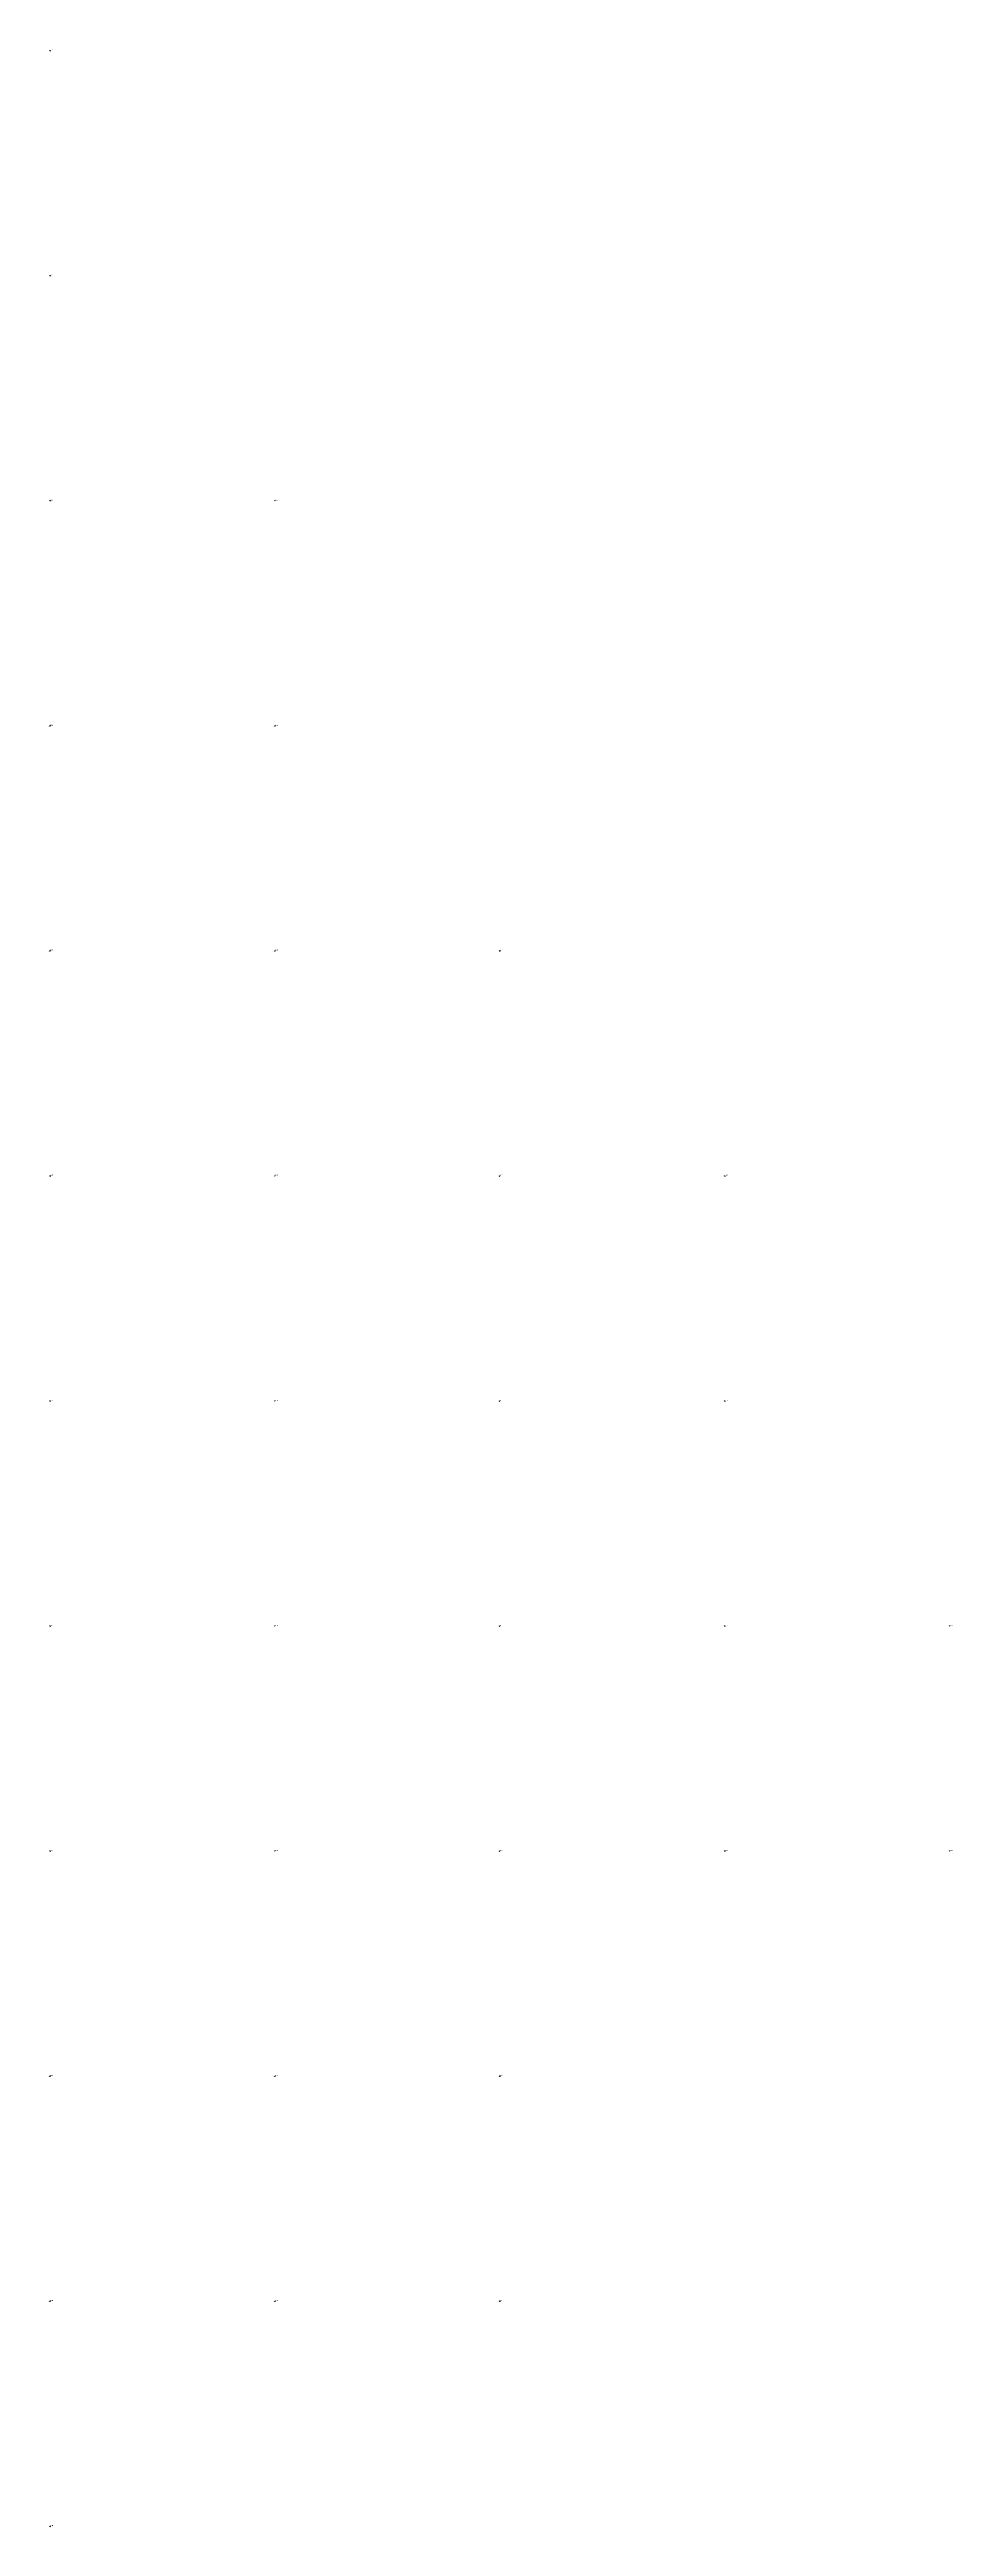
# Model space of a CAD drawing. Extents: x 509459 to 510059, y 5459442 to 5460067.
# Drawn here: x 509958.6 to 510059, y 5459441.6 to 5459716.7 of the extents above; entities that cross this region are included whole.
import ezdxf

# ---------------------------------------------------------------- set-up
doc = ezdxf.new("R2010")
doc.units = 0
doc.layers.add('Soundings', color=1, linetype='CONTINUOUS')

msp = doc.modelspace()

# ---------------------------------------------------------------- linework, layer by layer
at = {"layer": 'Soundings'}
for points in [[(509958.575, 5459716.575), (509958.625, 5459716.625), (509958.675, 5459716.575)], [(509958.575, 5459691.575), (509958.625, 5459691.625), (509958.675, 5459691.575)], [(509958.575, 5459666.575), (509958.625, 5459666.625), (509958.675, 5459666.575)], [(509983.575, 5459666.575), (509983.625, 5459666.625), (509983.675, 5459666.575)], [(509958.575, 5459641.575), (509958.625, 5459641.625), (509958.675, 5459641.575)], [(509983.575, 5459641.575), (509983.625, 5459641.625), (509983.675, 5459641.575)], [(509958.575, 5459616.575), (509958.625, 5459616.625), (509958.675, 5459616.575)], [(509983.575, 5459616.575), (509983.625, 5459616.625), (509983.675, 5459616.575)], [(510008.575, 5459616.575), (510008.625, 5459616.625), (510008.675, 5459616.575)], [(509958.575, 5459591.575), (509958.625, 5459591.625), (509958.675, 5459591.575)], [(509983.575, 5459591.575), (509983.625, 5459591.625), (509983.675, 5459591.575)], [(510008.575, 5459591.575), (510008.625, 5459591.625), (510008.675, 5459591.575)], [(510033.575, 5459591.575), (510033.625, 5459591.625), (510033.675, 5459591.575)], [(509958.575, 5459566.575), (509958.625, 5459566.625), (509958.675, 5459566.575)], [(509983.575, 5459566.575), (509983.625, 5459566.625), (509983.675, 5459566.575)], [(510008.575, 5459566.575), (510008.625, 5459566.625), (510008.675, 5459566.575)], [(510033.575, 5459566.575), (510033.625, 5459566.625), (510033.675, 5459566.575)], [(509958.575, 5459541.575), (509958.625, 5459541.625), (509958.675, 5459541.575)], [(509983.575, 5459541.575), (509983.625, 5459541.625), (509983.675, 5459541.575)], [(510008.575, 5459541.575), (510008.625, 5459541.625), (510008.675, 5459541.575)], [(510033.575, 5459541.575), (510033.625, 5459541.625), (510033.675, 5459541.575)], [(510058.575, 5459541.575), (510058.625, 5459541.625), (510058.675, 5459541.575)], [(509958.575, 5459516.575), (509958.625, 5459516.625), (509958.675, 5459516.575)], [(509983.575, 5459516.575), (509983.625, 5459516.625), (509983.675, 5459516.575)], [(510008.575, 5459516.575), (510008.625, 5459516.625), (510008.675, 5459516.575)], [(510033.575, 5459516.575), (510033.625, 5459516.625), (510033.675, 5459516.575)], [(510058.575, 5459516.575), (510058.625, 5459516.625), (510058.675, 5459516.575)], [(509958.575, 5459491.575), (509958.625, 5459491.625), (509958.675, 5459491.575)], [(509983.575, 5459491.575), (509983.625, 5459491.625), (509983.675, 5459491.575)], [(510008.575, 5459491.575), (510008.625, 5459491.625), (510008.675, 5459491.575)], [(509958.575, 5459466.575), (509958.625, 5459466.625), (509958.675, 5459466.575)], [(509983.575, 5459466.575), (509983.625, 5459466.625), (509983.675, 5459466.575)], [(510008.575, 5459466.575), (510008.625, 5459466.625), (510008.675, 5459466.575)], [(509958.575, 5459441.575), (509958.625, 5459441.625), (509958.675, 5459441.575)]]:
    msp.add_lwpolyline(points, dxfattribs=at)

# ---------------------------------------------------------------- texts
for s, p in [('11.75', (509958.625, 5459716.625, 11.75)), ('11.65', (509958.625, 5459691.625, 11.65)), ('11.65', (509958.625, 5459666.625, 11.65)), ('11.75', (509983.625, 5459666.625, 11.75)), ('12.15', (509958.625, 5459641.625, 12.15)), ('11.55', (509983.625, 5459641.625, 11.55)), ('12.30', (509958.625, 5459616.625, 12.3)), ('11.75', (509983.625, 5459616.625, 11.75)), ('11.45', (510008.625, 5459616.625, 11.45)), ('12.05', (509958.625, 5459591.625, 12.05)), ('11.65', (509983.625, 5459591.625, 11.65)), ('10.80', (510008.625, 5459591.625, 10.8)), ('11.50', (510033.625, 5459591.625, 11.5)), ('11.90', (509958.625, 5459566.625, 11.9)), ('11.30', (509983.625, 5459566.625, 11.3)), ('10.80', (510008.625, 5459566.625, 10.8)), ('11.20', (510033.625, 5459566.625, 11.2)), ('12.05', (509958.625, 5459541.625, 12.05)), ('11.30', (509983.625, 5459541.625, 11.3)), ('11.25', (510008.625, 5459541.625, 11.25)), ('11.25', (510033.625, 5459541.625, 11.25)), ('10.80', (510058.625, 5459541.625, 10.8)), ('11.95', (509958.625, 5459516.625, 11.95)), ('11.20', (509983.625, 5459516.625, 11.2)), ('10.90', (510008.625, 5459516.625, 10.9)), ('11.00', (510033.625, 5459516.625, 11)), ('10.90', (510058.625, 5459516.625, 10.9)), ('11.10', (509958.625, 5459491.625, 11.1)), ('11.40', (509983.625, 5459491.625, 11.4)), ('11.10', (510008.625, 5459491.625, 11.1)), ('11.25', (509958.625, 5459466.625, 11.25)), ('10.85', (509983.625, 5459466.625, 10.85)), ('11.15', (510008.625, 5459466.625, 11.15)), ('10.45', (509958.625, 5459441.625, 10.45))]:
    msp.add_text(s, height=0.1, dxfattribs=at).set_placement(p)

doc.saveas('drawing.dxf')
